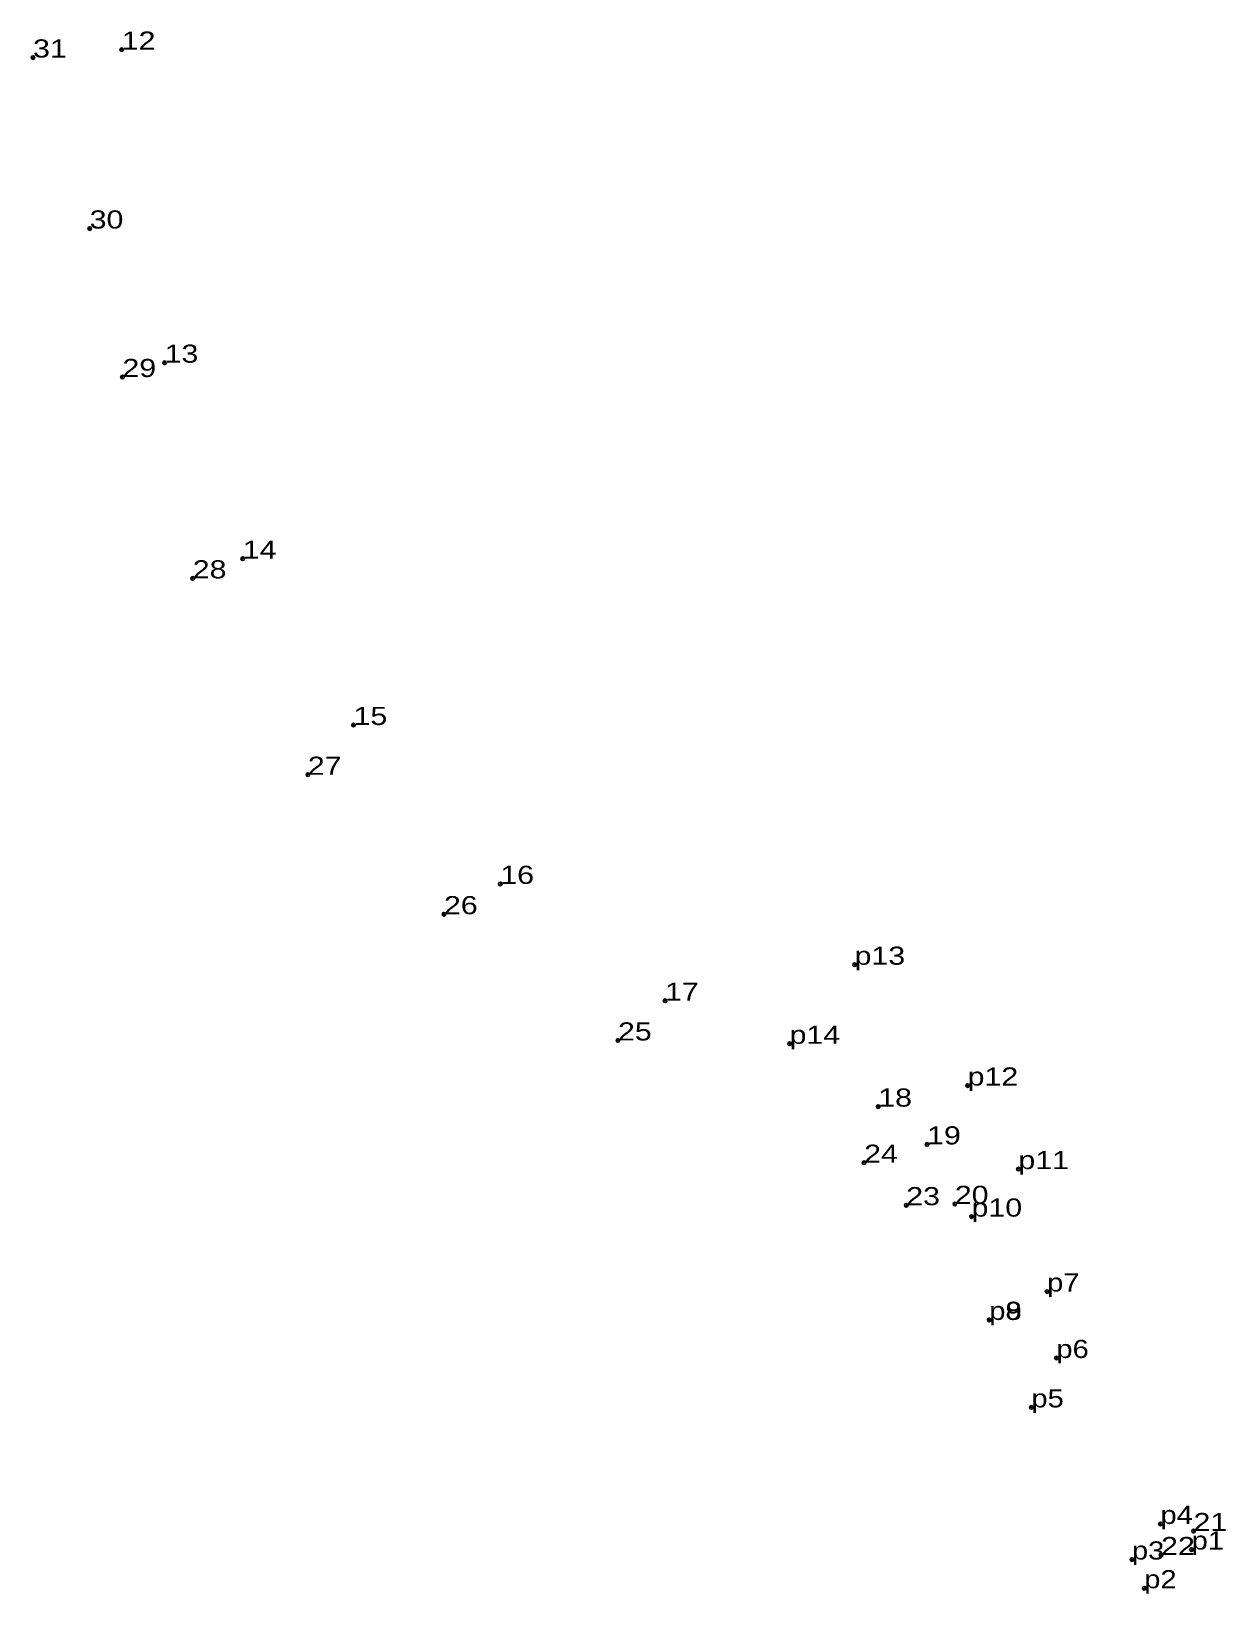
# Model space of a CAD drawing. Header units: metres. Extents: x 1 to 555159, y 1817839 to 1851843.
# Drawn here: x 552581.1 to 552699.7, y 1848574.4 to 1848729.4 of the extents above; entities that cross this region are included whole.
import ezdxf

# ---------------------------------------------------------------- set-up
doc = ezdxf.new("R2010")
doc.units = ezdxf.units.M
doc.header["$LTSCALE"] = 0.72
doc.header["$PDMODE"] = 32
doc.header["$PDSIZE"] = 0.36
doc.layers.add('12', color=7, linetype='Continuous')
doc.layers.add('7', color=7, linetype='Continuous')

msp = doc.modelspace()

# ---------------------------------------------------------------- texts
at = {"layer": '12'}
for s, width, p in [('12', 1.25, (552590.1, 1848727.56)), ('31', 1.25, (552581.3, 1848726.78)), ('30', 1.25, (552586.92, 1848709.82)), ('13', 1.25, (552594.36, 1848696.51)), ('29', 1.25, (552590.17, 1848695.09)), ('14', 1.25, (552602.11, 1848677.07)), ('28', 1.25, (552597.15, 1848675.12)), ('15', 1.25, (552613.11, 1848660.58)), ('27', 1.25, (552608.57, 1848655.64)), ('16', 1.25, (552627.67, 1848644.82)), ('26', 1.25, (552622.08, 1848641.81)), ('p13', 1.25, (552662.83, 1848636.8)), ('17', 1.25, (552644.02, 1848633.23)), ('25', 1.25, (552639.35, 1848629.29)), ('p14', 1.25, (552656.38, 1848628.96)), ('p12', 1.25, (552674.05, 1848624.82)), ('18', 1.25, (552665.18, 1848622.73)), ('19', 1.25, (552670.03, 1848618.98)), ('24', 1.25, (552663.78, 1848617.16)), ('p11', 1.25, (552679.09, 1848616.53)), ('23', 1.25, (552667.96, 1848612.95)), ('20', 1.25, (552672.78, 1848613.08)), ('p10', 1.25, (552674.44, 1848611.82)), ('p7', 1.2, (552681.94, 1848604.39)), ('p8', 1.2, (552676.2, 1848601.58)), ('p9', 1.2, (552676.2, 1848601.57)), ('p6', 1.2, (552682.86, 1848597.8)), ('p5', 1.2, (552680.38, 1848592.9)), ('p4', 1.2, (552693.19, 1848581.34)), ('21', 1.25, (552696.47, 1848580.63)), ('p1', 1.2, (552696.28, 1848578.8)), ('p3', 1.2, (552690.36, 1848577.81)), ('22', 1.25, (552693.25, 1848578.25)), ('p2', 1.2, (552691.58, 1848574.96))]:
    msp.add_text(s, height=1.8, dxfattribs=dict(at, width=width)).set_placement(p)

# ---------------------------------------------------------------- linework, layer by layer
at = {"layer": '7'}
for p in [(552590.1, 1848727.56), (552581.3, 1848726.78), (552586.92, 1848709.82), (552594.36, 1848696.51), (552590.17, 1848695.09), (552602.11, 1848677.07), (552597.15, 1848675.12), (552613.11, 1848660.58), (552608.57, 1848655.64), (552627.67, 1848644.82), (552622.08, 1848641.81), (552662.83, 1848636.8), (552644.02, 1848633.23), (552639.35, 1848629.29), (552656.38, 1848628.96), (552674.05, 1848624.82), (552665.18, 1848622.73), (552670.03, 1848618.98), (552663.78, 1848617.16), (552679.09, 1848616.53), (552667.96, 1848612.95), (552672.78, 1848613.08), (552674.44, 1848611.82), (552681.94, 1848604.39), (552676.2, 1848601.58), (552676.2, 1848601.57), (552682.86, 1848597.8), (552680.38, 1848592.9), (552693.19, 1848581.34), (552696.47, 1848580.63), (552696.28, 1848578.8), (552690.36, 1848577.81), (552693.25, 1848578.25), (552691.58, 1848574.96)]:
    msp.add_point(p, dxfattribs=at)

msp.set_redraw_order([(e.dxf.handle, doc.entitydb.next_handle()) for e in msp.query("TEXT MTEXT ATTDEF DIMENSION ARC_DIMENSION")])  # texts and dimensions are drawn at this point

doc.saveas('drawing.dxf')
